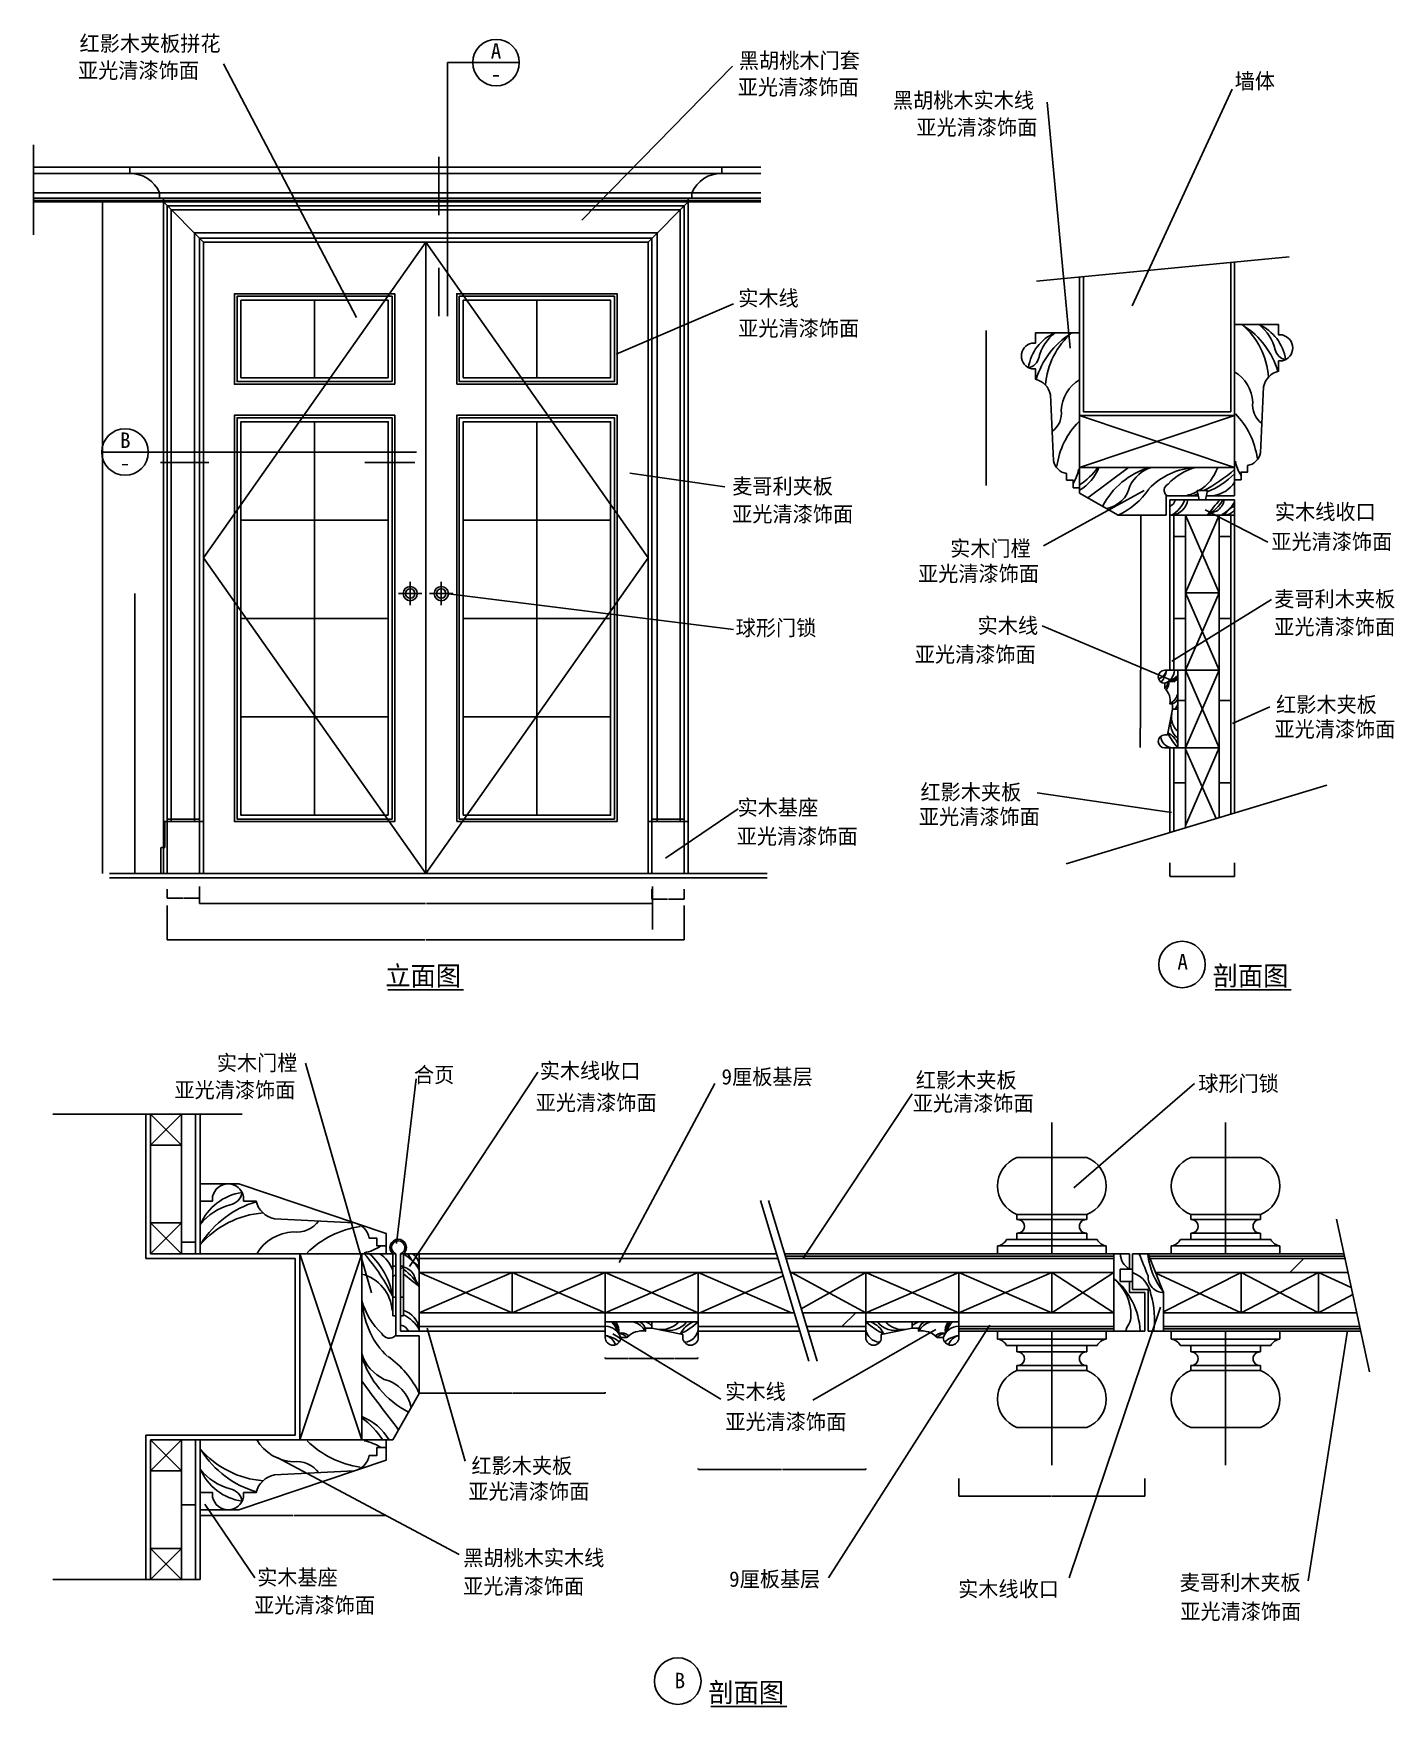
# Model space of a CAD drawing. Header units: metres. Extents: x 103 to 5369, y 237 to 6708.
import ezdxf

# ---------------------------------------------------------------- set-up
doc = ezdxf.new("R2010")
doc.units = ezdxf.units.M
for name, color, linetype in [('2', 2, 'Continuous'), ('3', 3, 'Continuous'), ('4', 4, 'Continuous'), ('7', 7, 'Continuous'), ('BH', 3, 'Continuous'), ('DIM', 3, 'Continuous'), ('TEXT', 3, 'Continuous')]:
    doc.layers.add(name, color=color, linetype=linetype)
doc.dimstyles.get("Standard").update_dxf_attribs({"dimtxt": 2.5, "dimasz": 2.5, "dimexe": 1.25, "dimexo": 0.625, "dimtad": 1, "dimcen": 2.5, "dimazin": 3, "dimtfac": 1, "dimtmove": 0, "dimatfit": 3})

msp = doc.modelspace()

# ---------------------------------------------------------------- texts
at = {"layer": '3', "insert": (2808.09, 1379.67), "char_height": 48, "attachment_point": 1}
msp.add_mtext('\\A1; \\P  ', dxfattribs=at)
at = {"layer": 'DIM'}
for s, p in [('A', (1872.4, 6610.69)), ('-', (1871.87, 6521.28)), ('B', (438.05, 5104.89)), ('-', (436.51, 5017.19)), ('A', (4528.97, 3087.34)), ('B', (2583.66, 307.39))]:
    msp.add_text(s, height=60, dxfattribs=at).set_placement(p)
at = {"layer": 'TEXT'}
for s, height, p in [('红影木夹板拼花', 60, (281.45, 6639.62)), ('亚光清漆饰面', 60, (275.52, 6535.3)), ('黑胡桃木门套', 60, (2832.29, 6573.68)), ('亚光清漆饰面', 60, (2827.86, 6470.88)), ('墙体', 60, (4750.53, 6494.16)), ('黑胡桃木实木线', 60, (3428.33, 6420.06)), ('亚光清漆饰面', 60, (3518.91, 6315.57)), ('实木线', 60, (2829.84, 5654.44)), ('亚光清漆饰面', 60, (2829.84, 5537.97)), ('麦哥利夹板', 60, (2806.53, 4927.11)), ('亚光清漆饰面', 60, (2806.53, 4819.43)), ('实木线收口', 60, (4906.36, 4828.13)), ('实木门樘', 60, (3649.54, 4686.49)), ('亚光清漆饰面', 60, (4892.11, 4712.87)), ('亚光清漆饰面', 60, (3525.5, 4588.98)), ('麦哥利木夹板', 60, (4903.63, 4490.93)), ('球形门锁', 60, (2819.9, 4379.45)), ('实木线', 60, (3755.96, 4388.03)), ('亚光清漆饰面', 60, (4903.63, 4383.25)), ('亚光清漆饰面', 60, (3512.87, 4276.6)), ('红影木夹板', 60, (4910.64, 4082.55)), ('亚光清漆饰面', 60, (4904.45, 3987.46)), ('实木基座', 60, (2827.31, 3684.39)), ('红影木夹板', 60, (3534.95, 3743.94)), ('亚光清漆饰面', 60, (3528.76, 3648.85)), ('亚光清漆饰面', 60, (2823.81, 3573.04)), ('立面图', 75, (1464.55, 3026.17)), ('剖面图', 75, (4665.54, 3026.17)), ('实木门樘', 60, (812.51, 2696.77)), ('合页', 60, (1575.34, 2650.33)), ('实木线收口', 60, (2061.89, 2666.1)), ('亚光清漆饰面', 60, (648.66, 2592)), ('9厘板基层', 60, (2765.24, 2642.85)), ('红影木夹板', 60, (3516.91, 2629.77)), ('球形门锁', 60, (4609.44, 2617.02)), ('亚光清漆饰面', 60, (2046.1, 2542.9)), ('亚光清漆饰面', 60, (3505.06, 2540.33)), ('实木线', 60, (2779.95, 1425.04)), ('亚光清漆饰面', 60, (2779.95, 1308.56)), ('红影木夹板', 60, (1797.62, 1138.39)), ('亚光清漆饰面', 60, (1785.77, 1039.26)), ('黑胡桃木实木线', 60, (1765.9, 781.97)), ('实木基座', 60, (968.57, 706.79)), ('亚光清漆饰面', 60, (1765.9, 672.54)), ('9厘板基层', 60, (2794.49, 700.05)), ('实木线收口', 60, (3680.47, 661.62)), ('麦哥利木夹板', 60, (4538.18, 686.58)), ('亚光清漆饰面', 60, (956.72, 599.24)), ('亚光清漆饰面', 60, (4540.09, 574.58)), ('剖面图', 75, (2714.45, 254.14))]:
    msp.add_text(s, height=height, dxfattribs=at).set_placement(p)
at = {"layer": 'TEXT', "insert": (2131.66, 921.36), "char_height": 60, "attachment_point": 1}
msp.add_mtext('\\A1; \\P  \\P    ', dxfattribs=at)

# ---------------------------------------------------------------- blocks, each defined once
blk = doc.blocks.new('*D1')
for p, q in [((3683.36, 1119.48), (3683.36, 1050.54)), ((4403.36, 1119.48), (4403.36, 1050.54)), ((3683.61, 1050.54), (4041.86, 1050.54)), ((4044.86, 1050.54), (4403.11, 1050.54))]:
    blk.add_line(p, q)
at = {"layer": 'Defpoints'}
for p in [(3683.36, 1119.48), (4403.36, 1119.48), (3683.36, 1050.54)]:
    blk.add_point(p, dxfattribs=at)
at = {"layer": 'DIM', "insert": (4043.36, 1050.54), "char_height": 1, "attachment_point": 5}
blk.add_mtext('120', dxfattribs=at)
blk = doc.blocks.new('*D2')
for p, q in [((611.53, 3659.73), (611.53, 3559.73)), ((596.53, 3459.73), (596.53, 3559.73)), ((596.78, 3559.73), (603.03, 3559.73)), ((605.03, 3559.73), (611.28, 3559.73))]:
    blk.add_line(p, q)
at = {"layer": 'Defpoints'}
for p in [(611.53, 3659.73), (596.53, 3559.73), (596.53, 3459.73)]:
    blk.add_point(p, dxfattribs=at)
at = {"layer": 'DIM', "insert": (604.03, 3559.73), "char_height": 1, "attachment_point": 5}
blk.add_mtext('15', dxfattribs=at)
blk = doc.blocks.new('*D3')
for p, q in [((494.82, 4541.73), (494.82, 4000.73)), ((494.57, 4000.73), (494.32, 4000.73)), ((494.82, 3459.73), (494.82, 4000.73)), ((494.82, 4000.73), (494.82, 4000.73)), ((495.07, 4000.73), (495.32, 4000.73))]:
    blk.add_line(p, q)
at = {"layer": 'Defpoints'}
for p in [(494.82, 4541.73), (494.82, 4000.73), (494.82, 3459.73)]:
    blk.add_point(p, dxfattribs=at)
at = {"layer": 'DIM', "insert": (494.82, 4001.855), "char_height": 1, "attachment_point": 5}
blk.add_mtext('1100', dxfattribs=at)
blk = doc.blocks.new('*D4')
for p, q in [((370.55, 6056.73), (370.55, 4758.23)), ((370.3, 4758.23), (370.05, 4758.23)), ((370.55, 3459.73), (370.55, 4758.23)), ((370.55, 4758.23), (370.55, 4758.23)), ((370.8, 4758.23), (371.05, 4758.23))]:
    blk.add_line(p, q)
at = {"layer": 'Defpoints'}
for p in [(370.55, 6056.73), (370.55, 4758.23), (370.55, 3459.73)]:
    blk.add_point(p, dxfattribs=at)
at = {"layer": 'DIM', "insert": (370.55, 4759.355), "char_height": 1, "attachment_point": 5}
blk.add_mtext('2600', dxfattribs=at)
blk = doc.blocks.new('*D5')
for p, q in [((745.87, 3408.67), (745.87, 3343.12)), ((2498.5, 3408.67), (2498.5, 3343.12)), ((746.12, 3343.12), (1620.185, 3343.12)), ((1624.185, 3343.12), (2498.25, 3343.12))]:
    blk.add_line(p, q)
at = {"layer": 'Defpoints'}
for p in [(745.87, 3408.67), (2498.5, 3408.67), (745.87, 3343.12)]:
    blk.add_point(p, dxfattribs=at)
at = {"layer": '3', "insert": (1622.185, 3343.12), "char_height": 1, "attachment_point": 5}
blk.add_mtext('1760', dxfattribs=at)
blk = doc.blocks.new('*D6')
for p, q in [((620.87, 3335.89), (620.87, 3202.57)), ((2620.87, 3335.89), (2620.87, 3202.57)), ((621.12, 3202.57), (1618.87, 3202.57)), ((1622.87, 3202.57), (2620.62, 3202.57))]:
    blk.add_line(p, q)
at = {"layer": 'Defpoints'}
for p in [(620.87, 3335.89), (2620.87, 3335.89), (620.87, 3202.57)]:
    blk.add_point(p, dxfattribs=at)
at = {"layer": 'DIM', "insert": (1620.87, 3202.57), "char_height": 1, "attachment_point": 5}
blk.add_mtext('2000', dxfattribs=at)
blk = doc.blocks.new('*D7')
for p, q in [((1106.33, 976.08), (748.08, 976.08)), ((748.33, 977.53), (748.33, 976.08)), ((1468.58, 976.08), (1110.33, 976.08)), ((1468.33, 977.53), (1468.33, 976.08))]:
    blk.add_line(p, q)
at = {"layer": 'Defpoints'}
for p in [(748.33, 977.53), (1468.33, 977.53), (1468.33, 976.08)]:
    blk.add_point(p, dxfattribs=at)
at = {"layer": 'DIM', "insert": (1108.33, 976.08), "char_height": 1, "attachment_point": 5}
blk.add_mtext('120 ', dxfattribs=at)
blk = doc.blocks.new('*D8')
for p, q in [((620.87, 3397.99), (620.87, 3363.35)), ((745.87, 3397.99), (745.87, 3363.35)), ((621.12, 3363.35), (681.87, 3363.35)), ((684.87, 3363.35), (745.62, 3363.35))]:
    blk.add_line(p, q)
at = {"layer": 'Defpoints'}
for p in [(620.87, 3397.99), (745.87, 3397.99), (620.87, 3363.35)]:
    blk.add_point(p, dxfattribs=at)
at = {"layer": 'DIM', "insert": (683.37, 3363.35), "char_height": 1, "attachment_point": 5}
blk.add_mtext('120', dxfattribs=at)
blk = doc.blocks.new('*D9')
for p, q in [((2495.87, 3397.99), (2495.87, 3360.39)), ((2620.87, 3397.99), (2620.87, 3360.39)), ((2496.12, 3360.39), (2556.87, 3360.39)), ((2559.87, 3360.39), (2620.62, 3360.39))]:
    blk.add_line(p, q)
at = {"layer": 'Defpoints'}
for p in [(2495.87, 3397.99), (2620.87, 3397.99), (2495.87, 3360.39)]:
    blk.add_point(p, dxfattribs=at)
at = {"layer": 'DIM', "insert": (2558.37, 3360.39), "char_height": 1, "attachment_point": 5}
blk.add_mtext('120', dxfattribs=at)
blk = doc.blocks.new('*D10')
for p, q in [((2495.45, 1588.14), (2495.45, 1583.73)), ((2495.7, 1583.73), (2583.69, 1583.73)), ((2585.69, 1583.73), (2673.68, 1583.73)), ((2673.93, 1586.85), (2673.93, 1583.73))]:
    blk.add_line(p, q)
at = {"layer": 'Defpoints'}
for p in [(2495.45, 1588.14), (2495.45, 1583.73), (2673.93, 1586.85)]:
    blk.add_point(p, dxfattribs=at)
at = {"layer": 'DIM', "insert": (2584.69, 1583.73), "char_height": 1, "attachment_point": 5}
blk.add_mtext('30', dxfattribs=at)
blk = doc.blocks.new('*D11')
for p, q in [((1595.45, 1453.51), (1595.45, 1448.53)), ((1595.7, 1448.53), (1953.95, 1448.53)), ((1956.95, 1448.53), (2315.2, 1448.53)), ((2315.45, 1453.51), (2315.45, 1448.53))]:
    blk.add_line(p, q)
at = {"layer": 'Defpoints'}
for p in [(1595.45, 1453.51), (1595.45, 1448.53), (2315.45, 1453.51)]:
    blk.add_point(p, dxfattribs=at)
at = {"layer": 'DIM', "insert": (1955.45, 1448.53), "char_height": 1, "attachment_point": 5}
blk.add_mtext('120', dxfattribs=at)
blk = doc.blocks.new('*D12')
for p, q in [((2315.45, 1587.61), (2315.45, 1583.73)), ((2315.7, 1583.73), (2404.45, 1583.73)), ((2406.45, 1583.73), (2495.2, 1583.73)), ((2495.45, 1588.14), (2495.45, 1583.73))]:
    blk.add_line(p, q)
at = {"layer": 'Defpoints'}
for p in [(2315.45, 1587.61), (2315.45, 1583.73), (2495.45, 1588.14)]:
    blk.add_point(p, dxfattribs=at)
at = {"layer": 'DIM', "insert": (2405.45, 1583.73), "char_height": 1, "attachment_point": 5}
blk.add_mtext('30', dxfattribs=at)
blk = doc.blocks.new('*D13')
for p, q in [((2675.45, 1158.06), (2675.45, 1153.6)), ((2675.7, 1153.6), (2997.905, 1153.6)), ((3000.905, 1153.6), (3323.11, 1153.6)), ((3323.36, 1158.06), (3323.36, 1153.6))]:
    blk.add_line(p, q)
at = {"layer": 'Defpoints'}
for p in [(2675.45, 1158.06), (2675.45, 1153.6), (3323.36, 1158.06)]:
    blk.add_point(p, dxfattribs=at)
at = {"layer": 'DIM', "insert": (2999.405, 1153.6), "char_height": 1, "attachment_point": 5}
blk.add_mtext('490', dxfattribs=at)
blk = doc.blocks.new('*D14')
for p, q in [((3788.91, 5559.33), (3788.91, 5259.33)), ((3788.66, 5259.33), (3788.41, 5259.33)), ((3788.91, 4959.33), (3788.91, 5259.33)), ((3788.91, 5259.33), (3788.91, 5259.33)), ((3789.16, 5259.33), (3789.41, 5259.33))]:
    blk.add_line(p, q)
at = {"layer": 'Defpoints'}
for p in [(3788.91, 5559.33), (3788.91, 5259.33), (3788.91, 4959.33)]:
    blk.add_point(p, dxfattribs=at)
at = {"layer": 'DIM', "insert": (3788.91, 5260.455), "char_height": 1, "attachment_point": 5}
blk.add_mtext('120', dxfattribs=at)
blk = doc.blocks.new('*D15')
for p, q in [((4500.19, 3500.85), (4500.19, 3448.06)), ((4750.19, 3500.85), (4750.19, 3448.06)), ((4500.44, 3448.06), (4624.19, 3448.06)), ((4626.19, 3448.06), (4749.94, 3448.06))]:
    blk.add_line(p, q)
at = {"layer": 'Defpoints'}
for p in [(4500.19, 3500.85), (4750.19, 3500.85), (4500.19, 3448.06)]:
    blk.add_point(p, dxfattribs=at)
at = {"layer": 'DIM', "insert": (4625.19, 3448.06), "char_height": 1, "attachment_point": 5}
blk.add_mtext('50', dxfattribs=at)
blk = doc.blocks.new('*D16')
for p, q in [((4387.74, 4845.04), (4387.74, 4545.04)), ((4387.49, 4545.04), (4387.24, 4545.04)), ((4387.74, 4245.04), (4387.74, 4545.04)), ((4387.74, 4545.04), (4387.74, 4545.04)), ((4387.99, 4545.04), (4388.24, 4545.04))]:
    blk.add_line(p, q)
at = {"layer": 'Defpoints'}
for p in [(4387.74, 4845.04), (4387.74, 4545.04), (4387.74, 4245.04)]:
    blk.add_point(p, dxfattribs=at)
at = {"layer": 'DIM', "insert": (4387.74, 4546.165), "char_height": 1, "attachment_point": 5}
blk.add_mtext('120', dxfattribs=at)
blk = doc.blocks.new('*D17')
for p, q in [((4386.13, 4095.04), (4386.13, 4020.67)), ((4385.26, 4020.67), (4385.01, 4020.67)), ((4385.51, 3946.3), (4385.51, 4020.67)), ((4386.13, 4020.67), (4385.51, 4020.67)), ((4386.38, 4020.67), (4386.63, 4020.67))]:
    blk.add_line(p, q)
at = {"layer": 'Defpoints'}
for p in [(4386.13, 4095.04), (4386.13, 4020.67), (4385.51, 3946.3)]:
    blk.add_point(p, dxfattribs=at)
at = {"layer": 'DIM', "insert": (4385.82, 4019.545), "char_height": 1, "attachment_point": 5}
blk.add_mtext('30', dxfattribs=at)
blk = doc.blocks.new('*D18')
for p, q in [((4386.13, 4245.04), (4386.13, 4170.04)), ((4385.88, 4170.04), (4385.63, 4170.04)), ((4386.13, 4095.04), (4386.13, 4170.04)), ((4386.13, 4170.04), (4386.13, 4170.04)), ((4386.38, 4170.04), (4386.63, 4170.04))]:
    blk.add_line(p, q)
at = {"layer": 'Defpoints'}
for p in [(4386.13, 4245.04), (4386.13, 4170.04), (4386.13, 4095.04)]:
    blk.add_point(p, dxfattribs=at)
at = {"layer": 'DIM', "insert": (4386.13, 4171.165), "char_height": 1, "attachment_point": 5}
blk.add_mtext('30', dxfattribs=at)

# ---------------------------------------------------------------- dimensions: what is measured, and where the dimension line sits
at = {"layer": '3'}
dim = msp.add_linear_dim(base=(745.87, 3343.12), p1=(745.87, 3408.67), p2=(2498.5, 3408.67), text='1760', dimstyle='Standard', dxfattribs=at)
dim.commit()
dim.dimension.update_dxf_attribs({"geometry": '*D5', "text_midpoint": (1622.185, 3343.12)})
at = {"layer": 'DIM'}
for base, p1, p2, text, picture, middle in [((370.55, 4758.23), (370.55, 6056.73), (370.55, 3459.73), '2600', '*D4', (370.55, 4759.355)), ((3788.91, 5259.33), (3788.91, 4959.33), (3788.91, 5559.33), '120', '*D14', (3788.91, 5260.455)), ((4387.74, 4545.04), (4387.74, 4845.04), (4387.74, 4245.04), '120', '*D16', (4387.74, 4546.165)), ((494.82, 4000.73), (494.82, 4541.73), (494.82, 3459.73), '1100', '*D3', (494.82, 4001.855)), ((4386.13, 4170.04), (4386.13, 4245.04), (4386.13, 4095.04), '30', '*D18', (4386.13, 4171.165)), ((4386.13, 4020.67), (4386.13, 4095.04), (4385.51, 3946.3), '30', '*D17', (4385.82, 4019.545)), ((4500.19, 3448.06), (4500.19, 3500.85), (4750.19, 3500.85), '50', '*D15', (4625.19, 3448.06)), ((620.87, 3363.35), (620.87, 3397.99), (745.87, 3397.99), '120', '*D8', (683.37, 3363.35)), ((2495.87, 3360.39), (2495.87, 3397.99), (2620.87, 3397.99), '120', '*D9', (2558.37, 3360.39)), ((2315.45, 1583.73), (2315.45, 1587.61), (2495.45, 1588.14), '30', '*D12', (2405.45, 1583.73)), ((2495.45, 1583.73), (2495.45, 1588.14), (2673.93, 1586.85), '30', '*D10', (2584.69, 1583.73)), ((1595.45, 1448.53), (1595.45, 1453.51), (2315.45, 1453.51), '120', '*D11', (1955.45, 1448.53)), ((2675.45, 1153.6), (2675.45, 1158.06), (3323.36, 1158.06), '490', '*D13', (2999.405, 1153.6)), ((3683.36, 1050.54), (3683.36, 1119.48), (4403.36, 1119.48), '120', '*D1', (4043.36, 1050.54)), ((1468.33, 976.08), (1468.33, 977.53), (748.33, 977.53), '120 ', '*D7', (1108.33, 976.08))]:
    dim = msp.add_linear_dim(base=base, p1=p1, p2=p2, text=text, dimstyle='Standard', dxfattribs=at)
    dim.commit()
    dim.dimension.update_dxf_attribs({"geometry": picture, "text_midpoint": middle})
for base, p1, p2, picture, middle in [((596.53, 3559.73), (596.53, 3459.73), (611.53, 3659.73), '*D2', (604.03, 3559.73)), ((620.87, 3202.57), (620.87, 3335.89), (2620.87, 3335.89), '*D6', (1620.87, 3202.57))]:
    dim = msp.add_linear_dim(base=base, p1=p1, p2=p2, dimstyle='Standard', dxfattribs=at)
    dim.commit()
    dim.dimension.update_dxf_attribs({"geometry": picture, "text_midpoint": middle})

# ---------------------------------------------------------------- hatches: boundary and pattern name
at = {"layer": 'BH'}
h = msp.add_hatch(dxfattribs=at)
h.set_pattern_fill('ANSI32', scale=400)
h.paths.add_polyline_path([(4735.19, 5823.05), (4165.19, 5768.29), (4165.19, 5245.13), (4450.19, 5245.13), (4735.19, 5245.13)])
h = msp.add_hatch(dxfattribs=at)
h.set_pattern_fill('PLASTI', scale=600)
h.paths.add_polyline_path([(905.87, 5676.73), (1190.87, 5676.73), (1190.87, 5376.73), (905.87, 5376.73)])
h = msp.add_hatch(dxfattribs=at)
h.set_pattern_fill('PLASTI', scale=600)
h.paths.add_polyline_path([(1475.87, 5676.73), (1190.87, 5676.73), (1190.87, 5376.73), (1475.87, 5376.73)])
h = msp.add_hatch(dxfattribs=at)
h.set_pattern_fill('PLASTI', scale=600)
h.paths.add_polyline_path([(1765.87, 5376.73), (2050.87, 5376.73), (2050.87, 5676.73), (1765.87, 5676.73)])
h = msp.add_hatch(dxfattribs=at)
h.set_pattern_fill('PLASTI', scale=600)
h.paths.add_polyline_path([(2335.87, 5676.73), (2050.87, 5676.73), (2050.87, 5376.73), (2335.87, 5376.73)])
h = msp.add_hatch(dxfattribs=at)
h.set_pattern_fill('PLASTI', scale=845)
h.paths.add_polyline_path([(1190.87, 5206.73), (905.87, 5206.73), (905.87, 4826.23), (1190.87, 4826.23)])
h = msp.add_hatch(dxfattribs=at)
h.set_pattern_fill('PLASTI', scale=845)
h.paths.add_polyline_path([(1190.87, 5206.73), (1475.87, 5206.73), (1475.87, 4826.23), (1190.87, 4826.23)])
h = msp.add_hatch(dxfattribs=at)
h.set_pattern_fill('PLASTI', scale=845)
h.paths.add_polyline_path([(2050.87, 5206.73), (1765.87, 5206.73), (1765.87, 4826.23), (2050.87, 4826.23)])
h = msp.add_hatch(dxfattribs=at)
h.set_pattern_fill('PLASTI', scale=845)
h.paths.add_polyline_path([(2050.87, 4826.23), (2335.87, 4826.23), (2335.87, 5206.73), (2050.87, 5206.73)])
h = msp.add_hatch(dxfattribs=at)
h.set_pattern_fill('ANSI31', scale=20)
h.paths.add_polyline_path([(4613.19, 4905.04), (4637.19, 4905.04), (4645.19, 4940.04), (4605.16, 4940.04)])
h = msp.add_hatch(dxfattribs=at)
h.set_pattern_fill('PLASTI', scale=845)
h.paths.add_polyline_path([(1190.87, 4445.73), (905.87, 4445.73), (905.87, 4826.23), (1190.87, 4826.23)])
h = msp.add_hatch(dxfattribs=at)
h.set_pattern_fill('PLASTI', scale=845)
h.paths.add_polyline_path([(1190.87, 4445.73), (1475.87, 4445.73), (1475.87, 4826.23), (1190.87, 4826.23)])
h = msp.add_hatch(dxfattribs=at)
h.set_pattern_fill('PLASTI', scale=845)
h.paths.add_polyline_path([(2050.87, 4445.73), (1765.87, 4445.73), (1765.87, 4826.23), (2050.87, 4826.23)])
h = msp.add_hatch(dxfattribs=at)
h.set_pattern_fill('PLASTI', scale=845)
h.paths.add_polyline_path([(2050.87, 4445.73), (2335.87, 4445.73), (2335.87, 4826.23), (2050.87, 4826.23)])
h = msp.add_hatch(dxfattribs=at)
h.set_pattern_fill('DOLMIT', scale=50)
h.paths.add_polyline_path([(4690.19, 3674.73), (4735.19, 3688.28), (4735.19, 4845.04), (4690.19, 4845.04)])
h.paths.add_polyline_path([(4560.19, 4845.04), (4515.19, 4845.04), (4515.19, 4245.04), (4560.19, 4245.04)])
h.paths.add_polyline_path([(4515.19, 3622.02), (4560.19, 3635.57), (4560.19, 3945.04), (4530.19, 3945.04), (4515.19, 3945.04)])
h = msp.add_hatch(dxfattribs=at)
h.set_pattern_fill('PLASTI', scale=845)
h.paths.add_polyline_path([(1190.87, 4445.73), (905.87, 4445.73), (905.87, 4065.23), (1190.87, 4065.23)])
h = msp.add_hatch(dxfattribs=at)
h.set_pattern_fill('PLASTI', scale=845)
h.paths.add_polyline_path([(1190.87, 4445.73), (1475.87, 4445.73), (1475.87, 4065.23), (1190.87, 4065.23)])
h = msp.add_hatch(dxfattribs=at)
h.set_pattern_fill('PLASTI', scale=845)
h.paths.add_polyline_path([(2050.87, 4445.73), (1765.87, 4445.73), (1765.87, 4065.23), (2050.87, 4065.23)])
h = msp.add_hatch(dxfattribs=at)
h.set_pattern_fill('PLASTI', scale=845)
h.paths.add_polyline_path([(2050.87, 4445.73), (2335.87, 4445.73), (2335.87, 4065.23), (2050.87, 4065.23)])
h = msp.add_hatch(dxfattribs=at)
h.set_pattern_fill('DOLMIT', scale=50)
h.paths.add_polyline_path([(4560.19, 4245.04), (4530.19, 4245.04), (4530.19, 3945.04), (4560.19, 3945.04)])
h = msp.add_hatch(dxfattribs=at)
h.set_pattern_fill('PLASTI', scale=845)
h.paths.add_polyline_path([(1190.87, 3684.73), (905.87, 3684.73), (905.87, 4065.23), (1190.87, 4065.23)])
h = msp.add_hatch(dxfattribs=at)
h.set_pattern_fill('PLASTI', scale=845)
h.paths.add_polyline_path([(1190.87, 3684.73), (1475.87, 3684.73), (1475.87, 4065.23), (1190.87, 4065.23)])
h = msp.add_hatch(dxfattribs=at)
h.set_pattern_fill('PLASTI', scale=845)
h.paths.add_polyline_path([(2050.87, 3684.73), (1765.87, 3684.73), (1765.87, 4065.23), (2050.87, 4065.23)])
h = msp.add_hatch(dxfattribs=at)
h.set_pattern_fill('PLASTI', scale=845)
h.paths.add_polyline_path([(2050.87, 3684.73), (2335.87, 3684.73), (2335.87, 4065.23), (2050.87, 4065.23)])
h = msp.add_hatch(dxfattribs=at)
h.set_pattern_fill('ANSI32', scale=845)
h.paths.add_polyline_path([(1115.33, 1628.33), (1115.33, 1970.33), (538.33, 1970.33), (538.33, 2528.33), (178.26, 2528.33), (178.26, 728.33), (538.33, 728.33), (538.33, 1286.33), (1115.33, 1286.33)])
h = msp.add_hatch(dxfattribs=at)
h.set_pattern_fill('DOLMIT', scale=80)
h.paths.add_polyline_path([(730.33, 2528.33), (676.33, 2528.33), (676.33, 1988.33), (730.33, 1988.33)])
h = msp.add_hatch(dxfattribs=at)
h.set_pattern_fill('ANSI31', scale=30)
h.paths.add_polyline_path([(1493.33, 1988.33), (1505.45, 1988.33, -5.55), (1523.45, 1988.33), (1535.57, 1988.33, 2.65)])
h.paths.add_polyline_path([(1523.45, 1820.33), (1535.45, 1820.33), (1535.45, 1940.33), (1523.45, 1940.33)])
h.paths.add_polyline_path([(1505.45, 1940.33), (1493.45, 1940.33), (1493.45, 1820.33), (1505.45, 1820.33)])
h = msp.add_hatch(dxfattribs=at)
h.set_pattern_fill('LINE', scale=150)
h.paths.add_polyline_path([(1595.45, 1988.33), (1595.45, 1970.33), (2983.56, 1970.33), (2978.14, 1988.33)])
h.paths.add_polyline_path([(2315.45, 1688.33), (2315.45, 1706.33), (1595.45, 1706.33), (1595.45, 1688.33)])
h.paths.add_polyline_path([(3068.5, 1688.33), (3063.07, 1706.33), (2675.45, 1706.33), (2675.45, 1688.33)])
h.paths.add_polyline_path([(3323.36, 1688.33), (3323.36, 1706.33), (3094.41, 1706.33), (3099.83, 1688.33)])
h = msp.add_hatch(dxfattribs=at)
h.set_pattern_fill('DOLMIT', scale=60)
h.paths.add_polyline_path([(2999.82, 1916.33), (2983.56, 1970.33), (1595.45, 1970.33), (1595.45, 1916.33)])
h.paths.add_polyline_path([(1595.45, 1760.33), (1595.45, 1706.33), (2315.45, 1706.33), (2315.45, 1760.33)])
h.paths.add_polyline_path([(3063.07, 1706.33), (3046.81, 1760.33), (2675.45, 1760.33), (2675.45, 1724.33), (2675.45, 1706.33)])
h = msp.add_hatch(dxfattribs=at)
h.set_pattern_fill('DOLMIT', scale=60)
h.paths.add_polyline_path([(3014.89, 1970.33), (3031.15, 1916.33), (4283.36, 1916.33), (4283.36, 1970.33)])
h.paths.add_polyline_path([(4283.36, 1706.33), (4283.36, 1760.33), (3683.36, 1760.33), (3683.36, 1706.33)])
h.paths.add_polyline_path([(3323.36, 1706.33), (3323.36, 1724.33), (3323.36, 1760.33), (3078.14, 1760.33), (3094.41, 1706.33)])
h = msp.add_hatch(dxfattribs=at)
h.set_pattern_fill('DOLMIT', scale=60)
h.paths.add_polyline_path([(4422.56, 1970.33), (4444.16, 1916.33), (5189.06, 1916.33), (5177.4, 1970.33)])
h.paths.add_polyline_path([(4475.36, 1760.33), (4475.36, 1706.33), (5234.39, 1706.33), (5222.73, 1760.33)])
h = msp.add_hatch(dxfattribs=at)
h.set_pattern_fill('ANSI31', scale=48)
h.paths.add_polyline_path([(4355.36, 1880.33), (4355.36, 1928.33), (4307.36, 1928.33), (4307.36, 1880.33)])
h = msp.add_hatch(dxfattribs=at)
h.set_pattern_fill('DOLMIT', scale=60)
h.paths.add_polyline_path([(2315.45, 1760.33), (2315.45, 1724.33), (2675.45, 1724.33), (2675.45, 1760.33)])
h = msp.add_hatch(dxfattribs=at)
h.set_pattern_fill('DOLMIT', scale=60)
h.paths.add_polyline_path([(3683.36, 1724.33), (3683.36, 1760.33), (3323.36, 1760.33), (3323.36, 1724.33)])
h = msp.add_hatch(dxfattribs=at)
h.set_pattern_fill('DOLMIT', scale=80)
h.paths.add_polyline_path([(730.33, 1268.33), (676.33, 1268.33), (676.33, 728.33), (730.33, 728.33)])

# ---------------------------------------------------------------- linework, layer by layer
at = {"layer": '2'}
msp.add_line((396.96, 3441.73), (2941.21, 3441.73), dxfattribs=at)
for points in [[(4735.19, 5823.05), (4735.19, 5245.13), (4450.19, 5245.13), (4165.19, 5245.13), (4165.19, 5768.29)], [(538.33, 728.33), (538.33, 1286.33), (1115.33, 1286.33), (1115.33, 1628.33), (1115.33, 1970.33), (538.33, 1970.33), (538.33, 2528.33)]]:
    msp.add_lwpolyline(points, dxfattribs=at)
at = {"layer": '3'}
for p, q in [((103.23, 5929.21), (103.23, 6277.32)), ((103.23, 6166.73), (2917.53, 6166.73)), ((103.23, 6091.73), (2917.53, 6091.73)), ((103.23, 6071.73), (2917.53, 6071.73)), ((103.23, 6061.73), (2917.53, 6061.73)), ((760.87, 5901.73), (605.87, 6056.73)), ((2480.87, 5901.73), (2635.87, 6056.73)), ((1620.87, 5901.73), (1620.87, 3459.73)), ((3983.89, 5750.87), (4961.08, 5844.76)), ((1190.87, 5676.73), (1190.87, 5376.73)), ((2050.87, 5676.73), (2050.87, 5376.73)), ((1190.87, 5206.73), (1190.87, 3684.73)), ((2050.87, 5206.73), (2050.87, 3684.73)), ((4750.19, 5230.13), (4150.19, 5030.13)), ((4750.19, 5030.13), (4150.19, 5230.13)), ((4613.19, 4905.04), (4605.16, 4940.04)), ((4645.19, 4940.04), (4605.16, 4940.04)), ((4645.19, 4940.04), (4637.19, 4905.04)), ((1475.87, 4826.23), (905.87, 4826.23)), ((1765.87, 4826.23), (2335.87, 4826.23)), ((4690.19, 4845.04), (4560.19, 4545.04)), ((4690.19, 4545.04), (4560.19, 4845.04)), ((1515.87, 4541.73), (1605.87, 4541.73)), ((1560.87, 4586.73), (1560.87, 4496.73)), ((1725.87, 4541.73), (1635.87, 4541.73)), ((1680.87, 4586.73), (1680.87, 4496.73)), ((4690.19, 4545.04), (4560.19, 4245.04)), ((4690.19, 4245.04), (4560.19, 4545.04)), ((1475.87, 4445.73), (905.87, 4445.73)), ((1765.87, 4445.73), (2335.87, 4445.73)), ((4690.19, 4245.04), (4560.19, 3945.04)), ((4690.19, 3945.04), (4560.19, 4245.04)), ((4480.19, 4195.04), (4480.19, 4175.04)), ((4530.19, 4095.04), (4510.19, 4095.04)), ((1475.87, 4065.23), (905.87, 4065.23)), ((1765.87, 4065.23), (2335.87, 4065.23)), ((4690.19, 3945.04), (4560.19, 3645.04)), ((4560.19, 3940.3), (4678.64, 3671.25)), ((4098.18, 3496.41), (5107.04, 3800.28)), ((620.87, 3669.73), (745.87, 3669.73)), ((2495.87, 3669.73), (2620.87, 3669.73)), ((396.96, 3459.73), (2941.21, 3459.73)), ((910.93, 2528.33), (178.26, 2528.33)), ((556.33, 1988.33), (556.33, 2528.33)), ((556.33, 2408.33), (676.33, 2528.33)), ((676.33, 2408.33), (556.33, 2528.33)), ((4043.36, 1988.33), (4043.36, 2496.29)), ((4715.36, 1988.33), (4715.36, 2496.29)), ((676.33, 2408.33), (556.33, 2408.33)), ((3103.48, 1572.18), (2916.21, 2193.93)), ((3134.81, 1572.18), (2947.54, 2193.93)), ((3908.36, 2140.33), (4178.36, 2140.33)), ((4850.36, 2140.33), (4580.36, 2140.33)), ((556.33, 1988.33), (676.33, 2108.33)), ((676.33, 1988.33), (556.33, 2108.33)), ((556.33, 2108.33), (676.33, 2108.33)), ((3908.36, 2120.33), (4178.36, 2120.33)), ((4850.36, 2120.33), (4580.36, 2120.33)), ((5144.63, 2122.16), (5272.15, 1531.4)), ((3833.36, 2018.33), (4253.36, 2018.33)), ((4178.36, 2068.33), (3908.36, 2068.33)), ((3908.36, 2043.33), (4178.36, 2043.33)), ((4925.36, 2018.33), (4505.36, 2018.33)), ((4580.36, 2068.33), (4850.36, 2068.33)), ((4850.36, 2043.33), (4580.36, 2043.33)), ((748.33, 1988.33), (556.33, 1988.33)), ((1133.33, 1988.33), (748.33, 1988.33)), ((1373.33, 1988.33), (1133.33, 1268.33)), ((1133.33, 1988.33), (1373.33, 1268.33)), ((1133.33, 1988.33), (1133.33, 1268.33)), ((1493.45, 1988.33), (1493.45, 1748.33)), ((1535.45, 1988.33), (1535.45, 1748.33)), ((1535.45, 1988.33), (1535.45, 1748.33)), ((1493.45, 1940.33), (1505.45, 1940.33)), ((1523.45, 1940.33), (1535.45, 1940.33)), ((1955.45, 1916.33), (1595.45, 1760.33)), ((1595.45, 1916.33), (1955.45, 1760.33)), ((2315.45, 1916.33), (1955.45, 1760.33)), ((1955.45, 1916.33), (2315.45, 1760.33)), ((2675.45, 1916.33), (2315.45, 1760.33)), ((2315.45, 1916.33), (2675.45, 1760.33)), ((2675.45, 1916.33), (3035.45, 1760.33)), ((2681.13, 1760.33), (3003.99, 1902.48)), ((3035.45, 1916.33), (3323.36, 1760.33)), ((3323.36, 1916.33), (3073.59, 1775.43)), ((3683.36, 1916.33), (3323.36, 1760.33)), ((3323.36, 1916.33), (3683.36, 1760.33)), ((4043.36, 1916.33), (3683.36, 1760.33)), ((3683.36, 1916.33), (4043.36, 1760.33)), ((4043.36, 1916.33), (4283.36, 1760.33)), ((4283.36, 1916.33), (4043.36, 1760.33)), ((4445.36, 1913.33), (4775.36, 1760.33)), ((4775.36, 1916.33), (4475.36, 1763.33)), ((4775.36, 1916.33), (5075.36, 1760.33)), ((5075.36, 1916.33), (4775.36, 1760.33)), ((5075.36, 1916.33), (5201.69, 1857.8)), ((1493.45, 1820.33), (1505.45, 1820.33)), ((1523.45, 1820.33), (1535.45, 1820.33)), ((5075.36, 1760.33), (5207.66, 1830.16)), ((1493.45, 1748.33), (1505.45, 1748.33)), ((1523.45, 1748.33), (1535.45, 1748.33)), ((2495.45, 1724.33), (2495.45, 1700.33)), ((3503.36, 1724.33), (3503.36, 1700.33)), ((4043.36, 1688.33), (4043.36, 1170.75)), ((4715.36, 1688.33), (4715.36, 1170.75)), ((2375.45, 1664.33), (2399.45, 1664.33)), ((3623.36, 1664.33), (3599.36, 1664.33)), ((3833.36, 1658.33), (4253.36, 1658.33)), ((3908.36, 1633.33), (4178.36, 1633.33)), ((4925.36, 1658.33), (4505.36, 1658.33)), ((4850.36, 1633.33), (4580.36, 1633.33)), ((4178.36, 1608.33), (3908.36, 1608.33)), ((3908.36, 1556.33), (4178.36, 1556.33)), ((4580.36, 1608.33), (4850.36, 1608.33)), ((4850.36, 1556.33), (4580.36, 1556.33)), ((3908.36, 1536.33), (4178.36, 1536.33)), ((4850.36, 1536.33), (4580.36, 1536.33)), ((556.33, 1268.33), (556.33, 728.33)), ((748.33, 1268.33), (556.33, 1268.33)), ((676.33, 1268.33), (556.33, 1148.33)), ((556.33, 1268.33), (676.33, 1148.33)), ((1133.33, 1268.33), (748.33, 1268.33)), ((676.33, 848.33), (556.33, 728.33)), ((556.33, 848.33), (676.33, 728.33)), ((748.33, 728.33), (178.26, 728.33))]:
    msp.add_line(p, q, dxfattribs=at)
for points in [[(2635.87, 3459.73), (2635.87, 6056.73), (605.87, 6056.73), (605.87, 3459.73)], [(2605.87, 3659.73), (2605.87, 6026.73), (635.87, 6026.73), (635.87, 3659.73)], [(2515.87, 3659.73), (2515.87, 5936.73), (725.87, 5936.73), (725.87, 3659.73)], [(1620.87, 5901.73), (760.87, 4680.73), (1620.87, 3459.73)], [(2480.87, 3459.73), (2480.87, 5901.73), (760.87, 5901.73), (760.87, 3459.73)], [(1620.87, 5901.73), (2480.87, 4680.73), (1620.87, 3459.73)], [(4750.19, 5230.13), (4150.19, 5230.13), (4150.19, 5550.97)]]:
    msp.add_lwpolyline(points, dxfattribs=at)
for points in [[(1500.87, 5351.73), (880.87, 5351.73), (880.87, 5701.73), (1500.87, 5701.73)], [(1740.87, 5351.73), (2360.87, 5351.73), (2360.87, 5701.73), (1740.87, 5701.73)], [(1475.87, 5376.73), (905.87, 5376.73), (905.87, 5676.73), (1475.87, 5676.73)], [(1765.87, 5376.73), (2335.87, 5376.73), (2335.87, 5676.73), (1765.87, 5676.73)], [(1500.87, 3659.73), (1500.87, 5231.73), (880.87, 5231.73), (880.87, 3659.73)], [(1475.87, 3684.73), (1475.87, 5206.73), (905.87, 5206.73), (905.87, 3684.73)], [(1740.87, 3659.73), (1740.87, 5231.73), (2360.87, 5231.73), (2360.87, 3659.73)], [(1765.87, 3684.73), (1765.87, 5206.73), (2335.87, 5206.73), (2335.87, 3684.73)]]:
    msp.add_lwpolyline(points, close=True, dxfattribs=at)
for points in [[(1535.57, 1988.33, 2.65), (1493.33, 1988.33, 2.65)], [(1523.45, 1988.33, 5.55), (1505.45, 1988.33, 5.55)]]:
    msp.add_lwpolyline(points, format="xyb", dxfattribs=at)
for centre, radius in [((1560.87, 4541.73), 27.48), ((1560.87, 4541.73), 17.99), ((1680.87, 4541.73), 27.48), ((1680.87, 4541.73), 17.99)]:
    msp.add_circle(centre, radius, dxfattribs=at)
for centre, start, end in [((849.38, 2238.09), 284.22, 348.06), ((849.38, 1018.56), 11.94, 75.78)]:
    msp.add_arc(centre, 62.94, start, end, dxfattribs=at)
at = {"layer": '4'}
for p, q in [((103.23, 6191.73), (2917.53, 6191.73)), ((4750.19, 5230.13), (4750.19, 5824.49)), ((4150.19, 5550.97), (4150.19, 5766.84)), ((4750.19, 5061.22), (4750.19, 5261.22)), ((4750.19, 4920.04), (4750.19, 5030.13)), ((4150.19, 4950.97), (4125.19, 4950.97)), ((4150.19, 4930.13), (4150.19, 4950.97)), ((4150.19, 4930.13), (4300.19, 4845.04)), ((4609.75, 4920.04), (4485.19, 4920.04)), ((4485.19, 4920.04), (4485.19, 4845.04)), ((4609.75, 4920.04), (4500.19, 4920.04)), ((4750.19, 4920.04), (4640.61, 4920.04)), ((4750.19, 4920.04), (4640.61, 4920.04)), ((4750.19, 4982.06), (4775.19, 4982.06)), ((4750.19, 4930.13), (4750.19, 4950.97)), ((4750.19, 4905.04), (4500.19, 4905.04)), ((4500.19, 4905.04), (4500.19, 4245.04)), ((4750.19, 4905.04), (4750.19, 3692.8)), ((4485.19, 4845.04), (4300.19, 4845.04)), ((4500.19, 3945.04), (4500.19, 3617.5)), ((748.33, 1988.33), (748.33, 2528.33)), ((1468.33, 2018.33), (1468.33, 1988.33)), ((1133.33, 1988.33), (748.33, 1988.33)), ((1133.33, 1988.33), (1468.33, 1988.33)), ((1373.33, 1988.33), (1133.33, 1988.33)), ((1373.33, 1988.33), (1373.33, 1268.33)), ((1505.45, 1988.33), (1373.33, 1988.33)), ((1493.33, 1988.33), (1468.33, 1988.33)), ((1505.45, 1988.33), (1505.45, 1688.33)), ((1505.45, 1988.33), (1505.45, 1670.33)), ((1523.45, 1988.33), (2978.14, 1988.33)), ((1523.45, 1988.33), (1523.45, 1688.33)), ((3009.47, 1988.33), (4283.36, 1988.33)), ((4343.36, 1988.33), (4283.36, 1988.33)), ((4343.36, 1988.33), (4343.36, 1928.33)), ((5173.52, 1988.33), (4355.36, 1988.33)), ((4355.36, 1988.33), (4355.36, 1850.33)), ((4343.36, 1880.33), (4343.36, 1838.33)), ((4403.36, 1838.33), (4343.36, 1838.33)), ((4415.36, 1850.33), (4355.36, 1850.33)), ((4403.36, 1838.33), (4403.36, 1688.33)), ((4415.36, 1850.33), (4415.36, 1688.33)), ((1523.45, 1688.33), (2315.45, 1688.33)), ((2675.45, 1688.33), (3068.5, 1688.33)), ((3099.83, 1688.33), (3323.36, 1688.33)), ((3683.36, 1688.33), (4283.36, 1688.33)), ((4403.36, 1688.33), (4283.36, 1688.33)), ((5238.27, 1688.33), (4415.36, 1688.33)), ((1505.45, 1670.33), (1595.45, 1670.33)), ((1595.45, 1670.33), (1595.45, 1448.33)), ((1493.33, 1268.33), (1595.45, 1448.33)), ((1133.33, 1268.33), (1468.33, 1268.33)), ((1468.33, 1238.33), (1468.33, 1268.33)), ((1493.33, 1268.33), (1468.33, 1268.33)), ((748.33, 998.33), (748.33, 728.33))]:
    msp.add_line(p, q, dxfattribs=at)
for points in [[(4750.19, 5582.06), (4920.19, 5582.06), (4920.19, 5542.06), (4935.19, 5542.06, -0.8), (4935.19, 5442.06), (4920.19, 5442.06), (4920.19, 5402.06, 0.29), (4862.69, 5342.06), (4850.19, 5085.96, -0.31), (4800.19, 5037.06), (4800.19, 5012.06), (4775.19, 5012.06), (4775.19, 4982.06)], [(4150.19, 5550.97), (3980.19, 5550.97), (3980.19, 5510.97), (3965.19, 5510.97, 0.8), (3965.19, 5410.97), (3980.19, 5410.97), (3980.19, 5370.97, -0.29), (4037.69, 5310.97), (4050.19, 5054.87, 0.31), (4100.19, 5005.97), (4100.19, 4980.97), (4125.19, 4980.97), (4125.19, 4950.97)], [(4500.19, 4245.04), (4480.19, 4245.04, 1), (4480.19, 4195.04), (4480.19, 4175.04, -0.26), (4500.19, 4115.04), (4510.19, 4115.04), (4510.19, 4095.04), (4490.19, 3995.04), (4480.19, 3995.04, 1), (4480.19, 3945.04), (4530.19, 3945.04)], [(748.33, 2192.33), (796.33, 2192.33), (796.33, 2210.33, -0.8), (916.33, 2210.33), (916.33, 2192.33), (964.33, 2192.33, 0.29), (1036.33, 2123.33), (1343.65, 2108.33, -0.31), (1402.33, 2048.33), (1432.33, 2048.33), (1432.33, 2018.33), (1468.33, 2018.33)], [(2315.45, 1688.33), (2315.45, 1664.33, 1), (2375.45, 1664.33), (2399.45, 1664.33, -0.26), (2471.45, 1688.33), (2471.45, 1700.33), (2495.45, 1700.33), (2615.45, 1676.33), (2615.45, 1664.33, 1), (2675.45, 1664.33), (2675.45, 1724.33)], [(3683.36, 1688.33), (3683.36, 1664.33, -1), (3623.36, 1664.33), (3599.36, 1664.33, 0.26), (3527.36, 1688.33), (3527.36, 1700.33), (3503.36, 1700.33), (3383.36, 1676.33), (3383.36, 1664.33, -1), (3323.36, 1664.33), (3323.36, 1724.33)], [(748.33, 1064.33), (796.33, 1064.33), (796.33, 1046.33, 0.8), (916.33, 1046.33), (916.33, 1064.33), (964.33, 1064.33, -0.29), (1036.33, 1133.33), (1343.65, 1148.33, 0.31), (1402.33, 1208.33), (1432.33, 1208.33), (1432.33, 1238.33), (1468.33, 1238.33)]]:
    msp.add_lwpolyline(points, format="xyb", dxfattribs=at)
at = {"layer": '7'}
for p, q in [((475.87, 6166.73), (475.87, 6191.73)), ((2765.87, 6166.73), (2765.87, 6191.73)), ((590.87, 6071.73), (590.87, 6091.73)), ((2650.87, 6071.73), (2650.87, 6091.73)), ((605.87, 6056.73), (103.23, 6056.73)), ((605.87, 6056.73), (605.87, 6071.73)), ((2635.87, 6056.73), (2635.87, 6071.73)), ((2635.87, 6056.73), (2917.53, 6056.73)), ((4750.19, 5261.22), (4750.19, 4982.06)), ((4150.19, 5230.13), (4150.19, 4950.97)), ((4750.19, 5030.13), (4150.19, 5030.13)), ((4750.19, 4845.04), (4500.19, 4845.04)), ((4515.19, 4845.04), (4515.19, 4245.04)), ((4560.19, 4845.04), (4560.19, 4245.04)), ((4690.19, 4845.04), (4690.19, 3674.73)), ((4735.19, 4845.04), (4735.19, 3688.28)), ((4690.19, 4545.04), (4560.19, 4545.04)), ((4500.19, 4245.04), (4690.19, 4245.04)), ((4530.19, 3945.04), (4530.19, 4245.04)), ((4560.19, 4245.04), (4560.19, 3635.57)), ((4530.19, 4095.04), (4510.19, 4095.04)), ((4515.19, 3945.04), (4515.19, 3622.02)), ((4530.19, 3945.04), (4690.19, 3945.04)), ((605.87, 3659.73), (760.87, 3659.73)), ((2480.87, 3659.73), (2635.87, 3659.73)), ((676.33, 1988.33), (676.33, 2528.33)), ((730.33, 1988.33), (730.33, 2528.33)), ((4178.36, 2360.33), (3908.36, 2360.33)), ((4580.36, 2360.33), (4850.36, 2360.33)), ((748.33, 1988.33), (748.33, 2258.33)), ((3908.36, 2120.33), (3908.36, 2140.33)), ((4178.36, 2120.33), (4178.36, 2140.33)), ((4580.36, 2120.33), (4580.36, 2140.33)), ((4850.36, 2120.33), (4850.36, 2140.33)), ((3833.36, 1988.33), (3833.36, 2018.33)), ((3908.36, 2043.33), (3868.36, 2043.33)), ((3908.36, 2043.33), (3908.36, 2068.33)), ((4178.36, 2043.33), (4178.36, 2068.33)), ((4178.36, 2043.33), (4218.36, 2043.33)), ((4253.36, 1988.33), (4253.36, 2018.33)), ((4505.36, 1988.33), (4505.36, 2018.33)), ((4580.36, 2043.33), (4540.36, 2043.33)), ((4580.36, 2043.33), (4580.36, 2068.33)), ((4850.36, 2043.33), (4850.36, 2068.33)), ((4850.36, 2043.33), (4890.36, 2043.33)), ((4925.36, 1988.33), (4925.36, 2018.33)), ((1595.45, 1988.33), (1595.45, 1688.33)), ((1595.45, 1970.33), (2983.56, 1970.33)), ((4283.36, 1970.33), (3015.25, 1970.33)), ((4283.36, 1988.33), (4283.36, 1688.33)), ((4415.36, 1988.33), (4475.36, 1838.33)), ((5177.4, 1970.33), (4422.56, 1970.33)), ((1595.45, 1916.33), (2999.82, 1916.33)), ((1955.45, 1916.33), (1955.45, 1760.33)), ((2315.45, 1688.33), (2315.45, 1916.33)), ((2675.45, 1724.33), (2675.45, 1916.33)), ((4283.36, 1916.33), (3031.15, 1916.33)), ((3323.36, 1724.33), (3323.36, 1916.33)), ((3683.36, 1688.33), (3683.36, 1916.33)), ((4043.36, 1916.33), (4043.36, 1760.33)), ((4355.36, 1928.33), (4307.36, 1928.33)), ((4307.36, 1928.33), (4307.36, 1880.33)), ((4355.36, 1880.33), (4307.36, 1880.33)), ((5189.06, 1916.33), (4444.16, 1916.33)), ((4775.36, 1916.33), (4775.36, 1760.33)), ((5075.36, 1916.33), (5075.36, 1760.33)), ((4475.36, 1838.33), (4475.36, 1688.33)), ((1595.45, 1760.33), (2315.45, 1760.33)), ((2315.45, 1760.33), (3046.81, 1760.33)), ((3683.36, 1760.33), (3078.14, 1760.33)), ((4283.36, 1760.33), (3683.36, 1760.33)), ((5222.73, 1760.33), (4475.36, 1760.33)), ((1595.45, 1706.33), (2315.45, 1706.33)), ((2675.45, 1724.33), (2315.45, 1724.33)), ((2495.45, 1724.33), (2495.45, 1700.33)), ((2675.45, 1706.33), (3063.07, 1706.33)), ((3094.41, 1706.33), (3323.36, 1706.33)), ((3323.36, 1724.33), (3683.36, 1724.33)), ((3503.36, 1724.33), (3503.36, 1700.33)), ((3683.36, 1706.33), (4283.36, 1706.33)), ((3833.36, 1688.33), (3833.36, 1658.33)), ((4253.36, 1688.33), (4253.36, 1658.33)), ((5234.39, 1706.33), (4475.36, 1706.33)), ((4505.36, 1688.33), (4505.36, 1658.33)), ((4925.36, 1688.33), (4925.36, 1658.33)), ((3908.36, 1633.33), (3868.36, 1633.33)), ((3908.36, 1633.33), (3908.36, 1608.33)), ((4178.36, 1633.33), (4178.36, 1608.33)), ((4178.36, 1633.33), (4218.36, 1633.33)), ((4580.36, 1633.33), (4540.36, 1633.33)), ((4580.36, 1633.33), (4580.36, 1608.33)), ((4850.36, 1633.33), (4850.36, 1608.33)), ((4850.36, 1633.33), (4890.36, 1633.33)), ((3908.36, 1556.33), (3908.36, 1536.33)), ((4178.36, 1556.33), (4178.36, 1536.33)), ((4580.36, 1556.33), (4580.36, 1536.33)), ((4850.36, 1556.33), (4850.36, 1536.33)), ((4178.36, 1316.33), (3908.36, 1316.33)), ((4580.36, 1316.33), (4850.36, 1316.33)), ((676.33, 1268.33), (676.33, 728.33)), ((730.33, 1268.33), (730.33, 728.33)), ((748.33, 1268.33), (748.33, 998.33)), ((676.33, 1148.33), (556.33, 1148.33)), ((676.33, 848.33), (556.33, 848.33))]:
    msp.add_line(p, q, dxfattribs=at)
for points in [[(2620.87, 3459.73), (2620.87, 6041.73), (620.87, 6041.73), (620.87, 3459.73)], [(2495.87, 3459.73), (2495.87, 5916.73), (745.87, 5916.73), (745.87, 3459.73)], [(748.33, 2258.33), (898.33, 2258.33), (1468.33, 2066.33), (1468.33, 2018.33)], [(1468.33, 2018.33), (1468.33, 2066.33)], [(748.33, 998.33), (898.33, 998.33), (1468.33, 1190.33), (1468.33, 1238.33)], [(1468.33, 1238.33), (1468.33, 1190.33)]]:
    msp.add_lwpolyline(points, dxfattribs=at)
for points in [[(1490.87, 5361.73), (890.87, 5361.73), (890.87, 5691.73), (1490.87, 5691.73)], [(1750.87, 5361.73), (2350.87, 5361.73), (2350.87, 5691.73), (1750.87, 5691.73)], [(1490.87, 3669.73), (1490.87, 5221.73), (890.87, 5221.73), (890.87, 3669.73)], [(1750.87, 3669.73), (1750.87, 5221.73), (2350.87, 5221.73), (2350.87, 3669.73)]]:
    msp.add_lwpolyline(points, close=True, dxfattribs=at)
for centre, radius, start, end in [((478.93, 6045.75), 121.01, 22.33, 91.45), ((2762.81, 6045.75), 121.01, 88.55, 157.67), ((3951.53, 2250.33), 118.17, 111.43, 248.57), ((4135.19, 2250.33), 118.17, 291.43, 68.57), ((4623.53, 2250.33), 118.17, 111.43, 248.57), ((4807.19, 2250.33), 118.17, 291.43, 68.57), ((3910.9, 2094.33), 26.12, 264.43, 95.57), ((4175.82, 2094.33), 26.12, 84.43, 275.57), ((4582.9, 2094.33), 26.12, 264.43, 95.57), ((4847.82, 2094.33), 26.12, 84.43, 275.57), ((3825.67, 2066.09), 48.38, 279.14, 331.93), ((4261.05, 2066.09), 48.38, 208.07, 260.86), ((4497.67, 2066.09), 48.38, 279.14, 331.93), ((4933.05, 2066.09), 48.38, 208.07, 260.86), ((3825.67, 1610.56), 48.38, 28.07, 80.86), ((4261.05, 1610.56), 48.38, 99.14, 151.93), ((4497.67, 1610.56), 48.38, 28.07, 80.86), ((4933.05, 1610.56), 48.38, 99.14, 151.93), ((3910.9, 1582.33), 26.12, 264.43, 95.57), ((4175.82, 1582.33), 26.12, 84.43, 275.57), ((4582.9, 1582.33), 26.12, 264.43, 95.57), ((4847.82, 1582.33), 26.12, 84.43, 275.57), ((3951.53, 1426.33), 118.17, 111.43, 248.57), ((4135.19, 1426.33), 118.17, 291.43, 68.57), ((4623.53, 1426.33), 118.17, 111.43, 248.57), ((4807.19, 1426.33), 118.17, 291.43, 68.57)]:
    msp.add_arc(centre, radius, start, end, dxfattribs=at)
at = {"layer": 'BH'}
for p, q in [((3012.18, 1979.33), (4283.36, 1979.33)), ((5175.46, 1979.33), (4418.96, 1979.33)), ((3683.36, 1697.33), (4283.36, 1697.33)), ((5236.33, 1697.33), (4475.36, 1697.33))]:
    msp.add_line(p, q, dxfattribs=at)
for points in [[(4778.58, 5582.25, -0.2), (4881.81, 5379.56, -0.2)], [(4784.91, 5578.02, -0.18), (4917.73, 5401.42, -0.18)], [(4844.11, 5582.06, -0.26), (4947.62, 5446.9, -0.26)], [(4056.26, 5550.97, 0.26), (3952.75, 5415.81, 0.26)], [(4115.46, 5546.92, 0.18), (3982.64, 5370.33, 0.18)], [(4121.79, 5551.15, 0.2), (4018.56, 5348.46, 0.2)], [(3952.9, 5415.44, 0.29), (3992.9, 5453.88, 0.29)], [(4947.47, 5446.53, -0.29), (4907.47, 5484.97, -0.29)], [(4750.19, 5399.67, -0.25), (4820.84, 5281.95, -0.25)], [(4150.19, 5368.58, 0.25), (4079.53, 5250.86, 0.25)], [(4044.61, 5169.1, 0.28), (4079.53, 5250.86, 0.28)], [(4855.76, 5200.19, -0.28), (4820.84, 5281.95, -0.28)], [(4147.15, 5206.45, 0.16), (4062.63, 5035.16, 0.16)], [(4753.22, 5237.54, -0.16), (4837.74, 5066.25, -0.16)], [(4775.19, 4999.18, -0.1), (4753.22, 5053.56, -0.1)], [(4125.19, 4968.09, 0.1), (4147.15, 5022.47, 0.1)], [(4150.19, 4942.1, 0.17), (4225.18, 5030.13, 0.17)], [(4150.19, 4962.17, 0.09), (4221.67, 5030.13, 0.09)], [(4419.82, 5030.13, 0.2), (4239.56, 4878.97, 0.2)], [(4428.75, 5030.13, 0.21), (4345.11, 4957.44, 0.21)], [(4599.11, 5029.46, 0.19), (4419, 4946.87, 0.19)], [(4599.94, 5030.13, 0.14), (4492.88, 4964.98, 0.14)], [(4611.77, 4940.04, 0.18), (4684.87, 5030.13)], [(4631.08, 4940.04, 0.06), (4750.19, 5021.86)], [(4644.16, 4935.55, 0.1), (4750.19, 5005.15)], [(4254.27, 4871.08, 0.3), (4345.11, 4957.44, 0.3)], [(4300.02, 4845.13, 0.13), (4419, 4945.36, 0.13)], [(4492.88, 4964.98, 0.58), (4488.49, 4920.75, 0.52)], [(4560.71, 4920.29, 0.07), (4605.92, 4936.73, 0.07)], [(4590.28, 4920.04, 0.01), (4607.87, 4928.22, 0.01)], [(4592.25, 4920.29, 0.01), (4608.82, 4924.09, 0.01)], [(4670.41, 4920.75, 0.21), (4750.19, 4973.04, 0.18)], [(4500.19, 4879.56, 0.28), (4519.91, 4904.36, 0.28)], [(4506.43, 4845.04, 0.18), (4557.28, 4905.04, 0.15)], [(4508.87, 4845.04, 0.33), (4569.31, 4905.04, 0.29)], [(4643.96, 4845.44, 0.15), (4705.08, 4905.04, 0.13)], [(4695.05, 4905.04, 0.04), (4645.37, 4844.74, 0.03)], [(4680.41, 4860.87, 0.11), (4647.47, 4845.44, 0.11)], [(4680.41, 4860.87, 0.22), (4710.47, 4905.04, 0.18)], [(4697.93, 4844.74, 0.12), (4750.19, 4895.58, 0.12)], [(4750.19, 4881.02, 0.16), (4711.25, 4845.44, 0.16)], [(4714.05, 4845.44, 0.23), (4750.19, 4866.64, 0.23)], [(4465.94, 4199.57, 0.13), (4486.77, 4244.25, 0.13)], [(4479.33, 4194.36, 0.29), (4517.28, 4244.25, 0.29)], [(4494.96, 4204.04, 0.23), (4529.18, 4217.44, 0.23)], [(4494.96, 4201.81, 0.22), (4529.18, 4210, 0.22)], [(4500.91, 4207.76, 0.17), (4529.18, 4224.14, 0.17)], [(4480.08, 4175.75, 0.24), (4492.72, 4201.06, 0.24)], [(4485.29, 4169.79, 0.26), (4494.21, 4202.55, 0.26)], [(4500.16, 4116.19, 0.21), (4529.18, 4151.92, 0.21)], [(4500.91, 4115.44, 0.26), (4529.92, 4131.82, 0.26)], [(4519.51, 4096.08, 0.07), (4529.92, 4112.46, 0.07)], [(4505.31, 4059.47, 0.31), (4530.19, 3982.69, 0.31)], [(4507.54, 4076.59, 0.27), (4530.19, 4009.21, 0.27)], [(4464.77, 3988.21, 0.34), (4505.48, 3945.51, 0.34)], [(4530.19, 3961.63, 0.19), (4491.92, 4002.89, 0.19)], [(4491.92, 4002.14, 0.06), (4529.12, 3946.3, 0.06)], [(748.33, 2101.04, -0.26), (910.52, 2225.25, -0.26)], [(748.11, 2022.39, -0.2), (991.34, 2146.28, -0.2)], [(748.33, 2101.99, -0.16), (864.84, 2177.07, -0.16)], [(753.18, 2030, -0.18), (965.1, 2189.38, -0.18)], [(967.19, 1988.33, -0.25), (1108.46, 2073.11, -0.25)], [(1207.43, 2116.22, -0.28), (1108.46, 2073.11, -0.28)], [(1161.75, 1991.97, -0.16), (1367.3, 2093.39, -0.16)], [(1493.16, 1826.12, 0.16), (1403.31, 1988.33, 0.16)], [(1493.37, 1923.83, 0.18), (1441.85, 1988.33, 0.18)], [(1595.81, 1925.62, 0.12), (1534.8, 1988.33, 0.12)], [(1552.27, 1988.33, 0.16), (1594.97, 1941.6, 0.16)], [(1594.97, 1944.96, 0.23), (1569.53, 1988.33, 0.23)], [(4381.49, 1987.64, 0.01), (4415.54, 1902.87, 0.43), (4474.67, 1838.4)], [(1491.35, 1768.22, 0.32), (1373.33, 1909.95, 0.32)], [(1576.45, 1904.59, 0.18), (1535.45, 1937.6, 0.18)], [(1535.45, 1911.02, 0.03), (1595.81, 1862.54, 0.03)], [(4329.52, 1687.96, -0.18), (4341.47, 1716.02, 0.13), (4349.24, 1748.85, 0.23), (4283.53, 1890.93, 0.23)], [(4437.04, 1687.96, 0.11), (4426.29, 1831.23, 0.27), (4357.6, 1914.21)], [(1373.33, 1808.03, 0.14), (1451.52, 1679.56, 0.52), (1502.22, 1670.51)], [(1377.27, 1793.55, 0.19), (1473.25, 1590.9, 0.19)], [(1595.45, 1698.75, 0.29), (1536.05, 1768.35, 0.29)], [(1595.45, 1695.81, 0.15), (1536.05, 1751.53, 0.15)], [(2376.26, 1663.3, 0.29), (2316.4, 1708.83, 0.29)], [(2364.64, 1682.05, 0.23), (2348.56, 1723.12, 0.23)], [(2367.32, 1682.05, 0.22), (2357.5, 1723.12, 0.22)], [(2470.07, 1688.3, 0.21), (2427.18, 1723.12, 0.21)], [(2494.19, 1711.51, 0.07), (2474.54, 1724.01, 0.07)], [(2517.58, 1697.16, 0.27), (2598.44, 1724.33, 0.27)], [(2538.13, 1694.48, 0.31), (2630.26, 1724.33, 0.31)], [(2655.54, 1724.33, 0.19), (2606.03, 1678.41, 0.19)], [(2606.92, 1678.41, 0.06), (2673.93, 1723.05, 0.06)], [(2623.64, 1645.83, 0.34), (2674.88, 1694.68, 0.34)], [(3323.93, 1694.68, 0.34), (3375.17, 1645.83, 0.34)], [(3324.88, 1723.05, 0.06), (3391.89, 1678.41, 0.06)], [(3392.78, 1678.41, 0.19), (3343.27, 1724.33, 0.19)], [(3368.55, 1724.33, 0.31), (3460.68, 1694.48, 0.31)], [(3400.37, 1724.33, 0.27), (3481.23, 1697.16, 0.27)], [(3524.28, 1724.01, 0.07), (3504.62, 1711.51, 0.07)], [(3547.5, 1724.01, 0.26), (3527.85, 1689.19, 0.26)], [(3571.63, 1723.12, 0.21), (3528.74, 1688.3, 0.21)], [(3682.41, 1708.83, 0.29), (3622.55, 1663.3, 0.29)], [(3641.31, 1723.12, 0.22), (3631.49, 1682.05, 0.22)], [(3650.25, 1723.12, 0.23), (3634.17, 1682.05, 0.23)], [(3658.29, 1723.12, 0.17), (3638.63, 1689.19, 0.17)], [(2370, 1647.24, 0.13), (2316.4, 1672.23, 0.13)], [(2354.82, 1636.52, 0.25), (2317.29, 1671.34, 0.25)], [(2405.74, 1670.45, 0.26), (2366.43, 1681.16, 0.26)], [(3632.38, 1681.16, 0.26), (3593.07, 1670.45, 0.26)], [(3682.41, 1672.23, 0.13), (3628.81, 1647.24, 0.13)], [(3681.52, 1671.34, 0.25), (3644, 1636.52, 0.25)], [(1373.33, 1602.61, 0.21), (1460.57, 1502.24, 0.21)], [(1373.33, 1591.89, 0.2), (1554.73, 1375.58, 0.2)], [(1595.34, 1448.13, 0.13), (1475.06, 1590.9, 0.13)], [(1564.19, 1393.23, 0.3), (1460.57, 1502.24, 0.3)], [(1478.97, 1268.33, 0.17), (1373.33, 1358.32, 0.17)], [(1454.88, 1268.33, 0.09), (1373.33, 1354.1, 0.09)], [(748.11, 1234.26, 0.2), (991.34, 1110.37, 0.2)], [(967.19, 1268.33, 0.25), (1108.46, 1183.54, 0.25)], [(1161.75, 1264.69, 0.16), (1367.3, 1163.26, 0.16)], [(753.18, 1226.65, 0.18), (965.1, 1067.27, 0.18)], [(1207.43, 1140.44, 0.28), (1108.46, 1183.54, 0.28)], [(748.33, 1155.61, 0.26), (910.52, 1031.4, 0.26)], [(748.33, 1154.66, 0.16), (864.84, 1079.58, 0.16)]]:
    msp.add_lwpolyline(points, format="xyb", dxfattribs=at)
msp.add_lwpolyline([(4339.95, 5030.13), (4182.89, 4911.58)], dxfattribs=at)
for centre, radius, start, end in [((4731.14, 5440.04), 181.96, 14.3, 51.31), ((4169.23, 5408.94), 181.96, 128.69, 165.7), ((4442.62, 4254.68), 44.82, 288.73, 345.56), ((1349.92, 2166.64), 177.69, 280.57, 303.42), ((792.71, 1477.42), 780.88, 25.93, 40.86), ((4374.69, 1987.58), 66.08, 179.95, 242.18), ((4691.32, 2015.42), 277.89, 185.99, 218.78), ((1435.59, 1776.98), 180.1, 27.76, 56.33), ((1671.8, 1925.16), 97.54, 192.17, 218.03), ((4095, 1672.11), 290.65, 3.6, 49.56), ((1519.36, 1675.29), 37.03, 20.61, 82.38), ((2302.67, 1678.53), 58.48, 10.5, 49.67), ((2429.55, 1688.77), 41.41, 0.58, 58.31), ((2368.22, 1641.39), 37.98, 36.9, 90.01), ((3630.59, 1641.39), 37.98, 89.99, 143.1), ((15302.49, 11861.68), 17362.83, 216.66, 217.43), ((1349.92, 1090.01), 177.69, 56.58, 79.43)]:
    msp.add_arc(centre, radius, start, end, dxfattribs=at)
at = {"layer": 'DIM'}
for p, q in [((1704.47, 6595.63), (1704.47, 5614.6)), ((396.96, 3459.73), (2620.87, 3459.73)), ((2498.5, 3242.25), (2498.5, 3344.2))]:
    msp.add_line(p, q, dxfattribs=at)
for points in [[(1704.47, 6595.63), (1982.96, 6595.63)], [(1671.99, 6005.85), (1671.99, 6230.99)], [(1671.99, 5614.57), (1671.99, 5801.22)], [(367.59, 5089.36), (1584.58, 5089.36)], [(594.58, 5049.39), (781.22, 5049.39)], [(1384.68, 5049.39), (1578.73, 5049.39)]]:
    msp.add_lwpolyline(points, dxfattribs=at)
for centre in [(1892.96, 6595.63), (457.59, 5089.36)]:
    msp.add_circle(centre, 90, dxfattribs=at)
at = {"layer": 'TEXT'}
for p, q in [((1473.75, 3008.95), (1767.63, 3008.95)), ((4674.74, 3008.95), (4968.61, 3008.95)), ((2723.65, 236.92), (3017.53, 236.92))]:
    msp.add_line(p, q, dxfattribs=at)
for centre in [(4546.96, 3107.24), (2595.87, 335.21)]:
    msp.add_circle(centre, 90, dxfattribs=at)

msp.set_redraw_order([(e.dxf.handle, doc.entitydb.next_handle()) for e in msp.query("TEXT MTEXT ATTDEF DIMENSION ARC_DIMENSION")])  # texts and dimensions are drawn at this point

# ---------------------------------------------------------------- leaders
at = {"layer": 'TEXT'}
for points in [[(1353.53, 5609.3), (838.66, 6590.91)], [(2224.89, 5986.1), (2807.42, 6581.4)], [(4353.38, 5655.38), (4740.35, 6493.18)], [(4113.73, 5491.72), (4025.38, 6442.2)], [(2357.82, 5468.16), (2811.99, 5662.68)], [(2410.03, 5007.05), (2778.01, 4954.28)], [(4400.14, 4940.99), (4011.02, 4726.35)], [(4636.77, 4865.54), (4878.86, 4741.23)], [(1698.86, 4541.73), (2811.99, 4402.76)], [(4507.74, 4280.94), (4893.17, 4518.45)], [(4520.12, 4200.29), (4005.45, 4416.74)], [(4741.57, 4038.77), (4886.02, 4103.95)], [(4505.56, 3694.8), (3986.75, 3770.63)], [(2548.77, 3518.59), (2830.02, 3709.37)], [(1411.25, 1836.81), (1156.32, 2725.22)], [(1508.22, 2027.66), (1583.31, 2664.71)], [(1558.7, 1939.22), (2054.61, 2690.61)], [(2369.58, 1954.03), (2739.59, 2647.37)], [(3080.7, 1971.36), (3502.74, 2606.93)], [(4128.42, 2243.33), (4595.43, 2647.37)], [(4463.2, 1781.36), (4109.79, 734.89)], [(1627.05, 1700.79), (1773.29, 1186.48)], [(3594.49, 1695.08), (3117.89, 1422.08)], [(3803.24, 1712.31), (3178.98, 734.89)], [(5186.54, 1691), (5034.81, 723.34)], [(2344.35, 1678.85), (2762.88, 1425.31)], [(1045.51, 1200.25), (1750.69, 825.03)], [(766.72, 1019.53), (959.53, 734.67)]]:
    msp.add_leader(points, dimstyle='Standard', dxfattribs=at)

doc.saveas('drawing.dxf')
